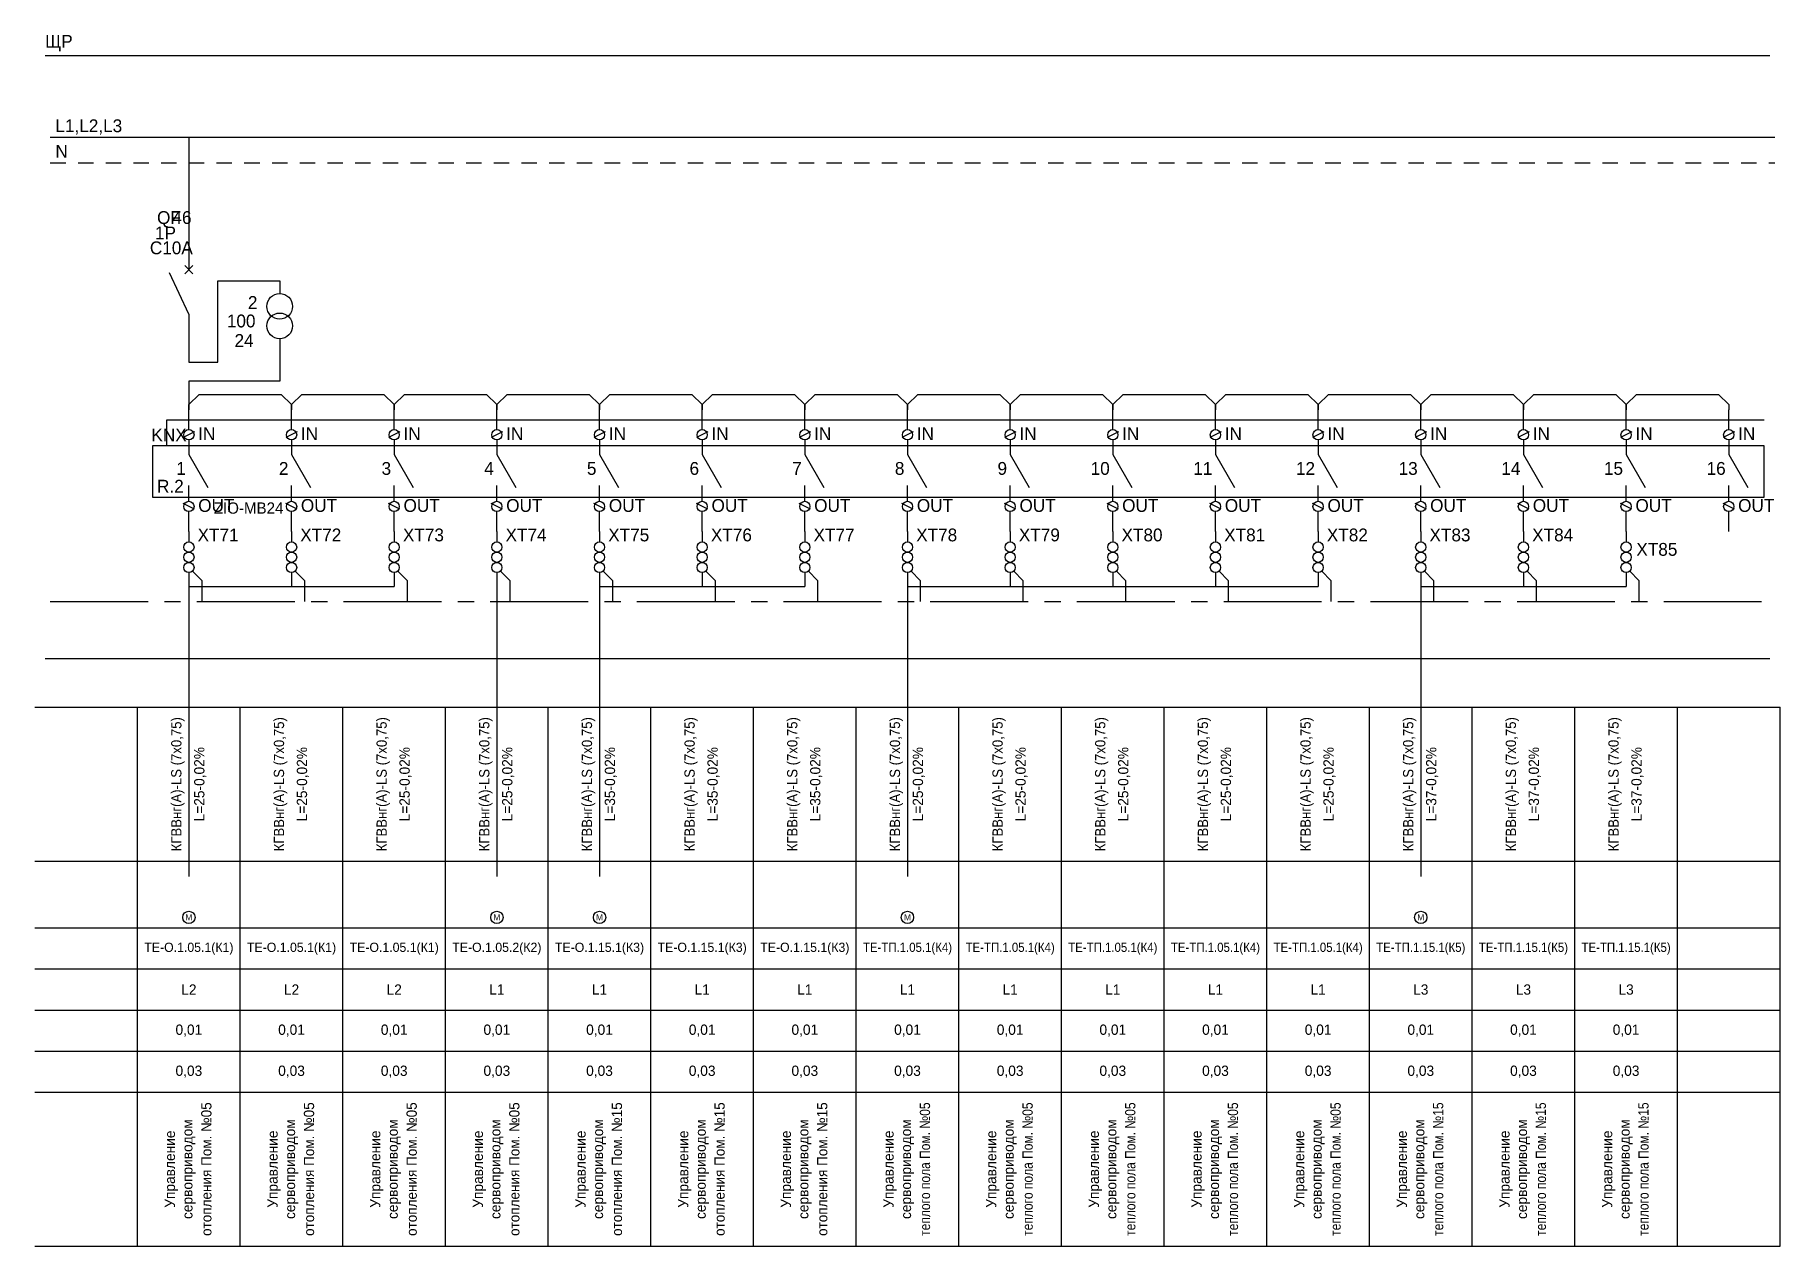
# Model space of a CAD drawing. Header units: millimetres. Extents: x 2497 to 11797, y 1522 to 1758.
# Drawn here: x 4537.2 to 4877.2, y 1522.5 to 1758.5 of the extents above; entities that cross this region are included whole.
import ezdxf
from ezdxf.enums import TextEntityAlignment as Align

# ---------------------------------------------------------------- set-up
doc = ezdxf.new("R2010")
doc.units = ezdxf.units.MM
doc.linetypes.add('CENTER2', pattern=[28.575, 19.05, -3.175, 3.175, -3.175])
doc.linetypes.add('JIS_02_0.7', pattern=[1.35, 0.75, -0.6])
for name, color, linetype in [('SX_BLOCKS', 7, 'Continuous'), ('SX_BOUND', 8, 'Continuous'), ('SX_KNX', 1, 'Continuous'), ('SX_LINES', 7, 'Continuous'), ('SX_N', 4, 'JIS_02_0.7'), ('SX_PE', 3, 'CENTER2'), ('SX_TABLE', 7, 'Continuous'), ('SX_TEXT', 7, 'Continuous')]:
    doc.layers.add(name, color=color, linetype=linetype)
doc.styles.add('UNC_GOST_Scheme', font='txt')

msp = doc.modelspace()

# ---------------------------------------------------------------- texts
at = {"layer": 'SX_KNX', "style": 'UNC_GOST_Scheme'}
for s, height, p in [('KNX', 2.5, (4559.88, 1679.27)), ('R.2', 2.5, (4560.98, 1669.27)), ('ZIO-MB24', 2.2, (4572.03, 1665.17))]:
    msp.add_text(s, height=height, dxfattribs=at).set_placement(p)
at = {"layer": 'SX_TEXT', "style": 'UNC_GOST_Scheme'}
for s, p in [('ЩР', (4539.18, 1755.96)), ('L1,L2,L3', (4541.18, 1739.51)), ('N', (4541.18, 1734.51))]:
    msp.add_text(s, height=2.5, dxfattribs=at).set_placement(p)

# ---------------------------------------------------------------- blocks, each defined once
blk = doc.blocks.new('SX_TCOL')
for p, q in [((-10, 105), (10, 105)), ((10, 0), (10, 105)), ((-10, 75), (10, 75)), ((-10, 62), (10, 62)), ((-10, 54), (10, 54)), ((-10, 46), (10, 46)), ((-10, 38), (10, 38)), ((-10, 30), (10, 30)), ((-10, 0), (10, 0))]:
    blk.add_line(p, q)
at = {"style": 'UNC_GOST_Scheme'}
for tag, p in [('CAB1', (-2.2, 90)), ('CAB2', (2.2, 90)), ('NAME1', (-3.4, 15)), ('NAME2', (0, 15)), ('NAME3', (3.4, 15))]:
    blk.add_attdef(tag, text='', height=2, rotation=90, dxfattribs=at).set_placement(p, align=Align.MIDDLE)
for tag, height, p in [('LINE', 1.8, (0, 58)), ('PH', 2, (0, 50)), ('POW', 2, (0, 42)), ('CUR', 2, (0, 34))]:
    blk.add_attdef(tag, text='', height=height, dxfattribs=at).set_placement(p, align=Align.MIDDLE)
blk = doc.blocks.new('SX_QF')
for p, q in [((0, -45), (-3.8, -36.9)), ((-0.8, -37.1), (0.8, -35.5)), ((-0.8, -35.5), (0.8, -37.1)), ((0, -45), (0, -54.3))]:
    blk.add_line(p, q)
at = {"style": 'UNC_GOST_Scheme'}
blk.add_text('QF', height=2.5, dxfattribs=at).set_placement((-6.2, -27.4))
for tag, p in [('N', (-3.2, -27.4)), ('P', (-6.6, -30.4)), ('MA', (-9.4, -36.1)), ('A', (-7.6, -33.3))]:
    blk.add_attdef(tag, p, '', height=2.5, dxfattribs=at)
blk = doc.blocks.new('SX_T')
for p, q in [((0, 0), (0, -2.5)), ((0, -11.3), (0, -13.8))]:
    blk.add_line(p, q)
for centre in [(0, -5), (0, -8.8)]:
    blk.add_circle(centre, 2.5)
at = {"style": 'UNC_GOST_Scheme'}
for tag, p in [('N', (-6.2, -5.5)), ('W', (-10.3, -9.1)), ('V', (-8.8, -12.9))]:
    blk.add_attdef(tag, p, '', height=2.5, dxfattribs=at)
blk = doc.blocks.new('SX_CH')
for p, q in [((0, 19.84), (0, 23.7)), ((1.1, 19.4), (-1.1, 18.28)), ((0, 17.84), (0, 14.96)), ((0, 14.96), (3.69, 8.57)), ((0, 5.86), (0, 8.96)), ((1.1, 4.3), (-1.1, 5.42)), ((0, 0), (0, 3.86))]:
    blk.add_line(p, q)
for centre in [(0, 18.84), (0, 4.86)]:
    blk.add_circle(centre, 1)
at = {"style": 'UNC_GOST_Scheme'}
for s, p in [('IN', (1.82, 17.78)), ('OUT', (1.82, 3.8))]:
    blk.add_text(s, height=2.5, dxfattribs=at).set_placement(p)
blk.add_attdef('CH', text='', height=2.5, dxfattribs=at).set_placement((-0.6, 11.02), align=Align.RIGHT)
blk = doc.blocks.new('SX_XT')
at = {"color": 30}
blk.add_circle((0, -1), 1, dxfattribs=at)
at = {"color": 5}
blk.add_circle((0, -3), 1, dxfattribs=at)
at = {"color": 3}
blk.add_circle((0, -5), 1, dxfattribs=at)
at = {"style": 'UNC_GOST_Scheme'}
blk.add_attdef('N', (1.7, 0.1), '', height=2.5, dxfattribs=at)
blk = doc.blocks.new('SX_U_M')
blk.add_circle((0, 0), 1.2)
at = {"style": 'UNC_GOST_Scheme'}
blk.add_text('M', height=1.2, dxfattribs=at).set_placement((0, 0), align=Align.MIDDLE)

# ---------------------------------------------------------------- linework, layer by layer
at = {"layer": 'SX_BOUND'}
for p, q in [((4539.18, 1754.46), (4875.18, 1754.46)), ((4539.18, 1636.96), (4875.18, 1636.96))]:
    msp.add_line(p, q, dxfattribs=at)
at = {"layer": 'SX_KNX'}
for p, q in [((4562.88, 1678.37), (4562.88, 1683.46)), ((4562.88, 1683.46), (4874.08, 1683.46))]:
    msp.add_line(p, q, dxfattribs=at)
at = {"layer": 'SX_LINES'}
for p, q in [((4540.18, 1738.51), (4876.18, 1738.51)), ((4567.18, 1738.51), (4567.18, 1712.72)), ((4572.82, 1694.71), (4572.82, 1710.57)), ((4572.82, 1710.57), (4584.88, 1710.57)), ((4584.88, 1696.77), (4584.88, 1690.99)), ((4567.18, 1694.71), (4572.82, 1694.71)), ((4584.88, 1690.99), (4567.18, 1690.99)), ((4567.18, 1690.99), (4567.18, 1685.42)), ((4567.18, 1686.42), (4569.18, 1688.42)), ((4567.18, 1685.42), (4567.18, 1686.42)), ((4569.18, 1688.42), (4585.18, 1688.42)), ((4585.18, 1688.42), (4587.18, 1686.42)), ((4587.18, 1686.42), (4589.18, 1688.42)), ((4587.18, 1686.42), (4587.18, 1685.42)), ((4587.18, 1685.42), (4587.18, 1686.42)), ((4589.18, 1688.42), (4605.18, 1688.42)), ((4605.18, 1688.42), (4607.18, 1686.42)), ((4607.18, 1686.42), (4609.18, 1688.42)), ((4607.18, 1686.42), (4607.18, 1685.42)), ((4607.18, 1685.42), (4607.18, 1686.42)), ((4609.18, 1688.42), (4625.18, 1688.42)), ((4625.18, 1688.42), (4627.18, 1686.42)), ((4627.18, 1686.42), (4629.18, 1688.42)), ((4627.18, 1686.42), (4627.18, 1685.42)), ((4627.18, 1685.42), (4627.18, 1686.42)), ((4629.18, 1688.42), (4645.18, 1688.42)), ((4645.18, 1688.42), (4647.18, 1686.42)), ((4647.18, 1686.42), (4649.18, 1688.42)), ((4647.18, 1686.42), (4647.18, 1685.42)), ((4647.18, 1685.42), (4647.18, 1686.42)), ((4649.18, 1688.42), (4665.18, 1688.42)), ((4665.18, 1688.42), (4667.18, 1686.42)), ((4667.18, 1686.42), (4669.18, 1688.42)), ((4667.18, 1686.42), (4667.18, 1685.42)), ((4667.18, 1685.42), (4667.18, 1686.42)), ((4669.18, 1688.42), (4685.18, 1688.42)), ((4685.18, 1688.42), (4687.18, 1686.42)), ((4687.18, 1686.42), (4689.18, 1688.42)), ((4687.18, 1686.42), (4687.18, 1685.42)), ((4687.18, 1685.42), (4687.18, 1686.42)), ((4689.18, 1688.42), (4705.18, 1688.42)), ((4705.18, 1688.42), (4707.18, 1686.42)), ((4707.18, 1686.42), (4709.18, 1688.42)), ((4707.18, 1686.42), (4707.18, 1685.42)), ((4707.18, 1685.42), (4707.18, 1686.42)), ((4709.18, 1688.42), (4725.18, 1688.42)), ((4725.18, 1688.42), (4727.18, 1686.42)), ((4727.18, 1686.42), (4729.18, 1688.42)), ((4727.18, 1686.42), (4727.18, 1685.42)), ((4727.18, 1685.42), (4727.18, 1686.42)), ((4729.18, 1688.42), (4745.18, 1688.42)), ((4745.18, 1688.42), (4747.18, 1686.42)), ((4747.18, 1686.42), (4749.18, 1688.42)), ((4747.18, 1686.42), (4747.18, 1685.42)), ((4747.18, 1685.42), (4747.18, 1686.42)), ((4749.18, 1688.42), (4765.18, 1688.42)), ((4765.18, 1688.42), (4767.18, 1686.42)), ((4767.18, 1686.42), (4769.18, 1688.42)), ((4767.18, 1686.42), (4767.18, 1685.42)), ((4767.18, 1685.42), (4767.18, 1686.42)), ((4769.18, 1688.42), (4785.18, 1688.42)), ((4785.18, 1688.42), (4787.18, 1686.42)), ((4787.18, 1686.42), (4789.18, 1688.42)), ((4787.18, 1686.42), (4787.18, 1685.42)), ((4787.18, 1685.42), (4787.18, 1686.42)), ((4789.18, 1688.42), (4805.18, 1688.42)), ((4805.18, 1688.42), (4807.18, 1686.42)), ((4807.18, 1686.42), (4809.18, 1688.42)), ((4807.18, 1686.42), (4807.18, 1685.42)), ((4807.18, 1685.42), (4807.18, 1686.42)), ((4809.18, 1688.42), (4825.18, 1688.42)), ((4825.18, 1688.42), (4827.18, 1686.42)), ((4827.18, 1686.42), (4829.18, 1688.42)), ((4827.18, 1686.42), (4827.18, 1685.42)), ((4827.18, 1685.42), (4827.18, 1686.42)), ((4829.18, 1688.42), (4845.18, 1688.42)), ((4845.18, 1688.42), (4847.18, 1686.42)), ((4847.18, 1686.42), (4849.18, 1688.42)), ((4847.18, 1686.42), (4847.18, 1685.42)), ((4847.18, 1685.42), (4847.18, 1686.42)), ((4849.18, 1688.42), (4865.18, 1688.42)), ((4865.18, 1688.42), (4867.18, 1686.42)), ((4867.18, 1686.42), (4867.18, 1685.42)), ((4874.08, 1678.37), (4560.08, 1678.37)), ((4560.08, 1678.37), (4560.08, 1668.37)), ((4874.08, 1668.37), (4874.08, 1678.37)), ((4560.08, 1668.37), (4874.08, 1668.37)), ((4567.18, 1661.72), (4567.18, 1659.68)), ((4587.18, 1661.72), (4587.18, 1659.68)), ((4607.18, 1661.72), (4607.18, 1659.68)), ((4627.18, 1661.72), (4627.18, 1659.68)), ((4647.18, 1661.72), (4647.18, 1659.68)), ((4667.18, 1661.72), (4667.18, 1659.68)), ((4687.18, 1661.72), (4687.18, 1659.68)), ((4707.18, 1661.72), (4707.18, 1659.68)), ((4727.18, 1661.72), (4727.18, 1659.68)), ((4747.18, 1661.72), (4747.18, 1659.68)), ((4767.18, 1661.72), (4767.18, 1659.68)), ((4787.18, 1661.72), (4787.18, 1659.68)), ((4807.18, 1661.72), (4807.18, 1659.68)), ((4827.18, 1661.72), (4827.18, 1659.68)), ((4847.18, 1661.72), (4847.18, 1659.68)), ((4567.18, 1653.68), (4567.18, 1594.51)), ((4587.18, 1653.68), (4587.18, 1650.96)), ((4607.18, 1653.68), (4607.18, 1650.96)), ((4627.18, 1653.68), (4627.18, 1594.51)), ((4647.18, 1653.68), (4647.18, 1594.51)), ((4667.18, 1653.68), (4667.18, 1650.96)), ((4687.18, 1653.68), (4687.18, 1650.96)), ((4707.18, 1653.68), (4707.18, 1594.51)), ((4727.18, 1653.68), (4727.18, 1650.96)), ((4747.18, 1653.68), (4747.18, 1650.96)), ((4767.18, 1653.68), (4767.18, 1650.96)), ((4787.18, 1653.68), (4787.18, 1650.96)), ((4807.18, 1653.68), (4807.18, 1594.51)), ((4827.18, 1653.68), (4827.18, 1650.96)), ((4847.18, 1653.68), (4847.18, 1650.96)), ((4567.18, 1650.96), (4587.18, 1650.96)), ((4587.18, 1650.96), (4607.18, 1650.96)), ((4647.18, 1650.96), (4667.18, 1650.96)), ((4667.18, 1650.96), (4687.18, 1650.96)), ((4707.18, 1650.96), (4727.18, 1650.96)), ((4727.18, 1650.96), (4747.18, 1650.96)), ((4747.18, 1650.96), (4767.18, 1650.96)), ((4767.18, 1650.96), (4787.18, 1650.96)), ((4807.18, 1650.96), (4827.18, 1650.96)), ((4827.18, 1650.96), (4847.18, 1650.96))]:
    msp.add_line(p, q, dxfattribs=at)
at = {"layer": 'SX_N', "ltscale": 4}
msp.add_line((4540.18, 1733.51), (4876.18, 1733.51), dxfattribs=at)
at = {"layer": 'SX_PE'}
for p, q in [((4567.88, 1653.98), (4569.68, 1652.18)), ((4587.88, 1653.98), (4589.68, 1652.18)), ((4607.88, 1653.98), (4609.68, 1652.18)), ((4627.88, 1653.98), (4629.68, 1652.18)), ((4647.88, 1653.98), (4649.68, 1652.18)), ((4667.88, 1653.98), (4669.68, 1652.18)), ((4687.88, 1653.98), (4689.68, 1652.18)), ((4707.88, 1653.98), (4709.68, 1652.18)), ((4727.88, 1653.98), (4729.68, 1652.18)), ((4747.88, 1653.98), (4749.68, 1652.18)), ((4767.88, 1653.98), (4769.68, 1652.18)), ((4787.88, 1653.98), (4789.68, 1652.18)), ((4807.88, 1653.98), (4809.68, 1652.18)), ((4827.88, 1653.98), (4829.68, 1652.18)), ((4847.88, 1653.98), (4849.68, 1652.18)), ((4569.68, 1652.18), (4569.68, 1648.06)), ((4589.68, 1652.18), (4589.68, 1648.06)), ((4609.68, 1652.18), (4609.68, 1648.06)), ((4629.68, 1652.18), (4629.68, 1648.06)), ((4649.68, 1652.18), (4649.68, 1648.06)), ((4669.68, 1652.18), (4669.68, 1648.06)), ((4689.68, 1652.18), (4689.68, 1648.06)), ((4709.68, 1652.18), (4709.68, 1648.06)), ((4729.68, 1652.18), (4729.68, 1648.06)), ((4749.68, 1652.18), (4749.68, 1648.06)), ((4769.68, 1652.18), (4769.68, 1648.06)), ((4789.68, 1652.18), (4789.68, 1648.06)), ((4809.68, 1652.18), (4809.68, 1648.06)), ((4829.68, 1652.18), (4829.68, 1648.06)), ((4849.68, 1652.18), (4849.68, 1648.06)), ((4540.18, 1648.06), (4876.18, 1648.06))]:
    msp.add_line(p, q, dxfattribs=at)

# ---------------------------------------------------------------- block references
at = {"layer": 'SX_BLOCKS'}
for name, p, values in [('SX_QF', (4567.18, 1749.02), {'N': '46', 'P': '1P', 'A': 'С10А'}), ('SX_CH', (4567.18, 1661.72), {'CH': '1'}), ('SX_CH', (4587.18, 1661.72), {'CH': '2'}), ('SX_CH', (4607.18, 1661.72), {'CH': '3'}), ('SX_CH', (4627.18, 1661.72), {'CH': '4'}), ('SX_CH', (4647.18, 1661.72), {'CH': '5'}), ('SX_CH', (4667.18, 1661.72), {'CH': '6'}), ('SX_CH', (4687.18, 1661.72), {'CH': '7'}), ('SX_CH', (4707.18, 1661.72), {'CH': '8'}), ('SX_CH', (4727.18, 1661.72), {'CH': '9'}), ('SX_CH', (4747.18, 1661.72), {'CH': '10'}), ('SX_CH', (4767.18, 1661.72), {'CH': '11'}), ('SX_CH', (4787.18, 1661.72), {'CH': '12'}), ('SX_CH', (4807.18, 1661.72), {'CH': '13'}), ('SX_CH', (4827.18, 1661.72), {'CH': '14'}), ('SX_CH', (4847.18, 1661.72), {'CH': '15'}), ('SX_CH', (4867.18, 1661.72), {'CH': '16'}), ('SX_XT', (4567.18, 1659.68), {'N': 'XT71'}), ('SX_XT', (4587.18, 1659.68), {'N': 'XT72'}), ('SX_XT', (4607.18, 1659.68), {'N': 'XT73'}), ('SX_XT', (4627.18, 1659.68), {'N': 'XT74'}), ('SX_XT', (4647.18, 1659.68), {'N': 'XT75'}), ('SX_XT', (4667.18, 1659.68), {'N': 'XT76'}), ('SX_XT', (4687.18, 1659.68), {'N': 'XT77'}), ('SX_XT', (4707.18, 1659.68), {'N': 'XT78'}), ('SX_XT', (4727.18, 1659.68), {'N': 'XT79'}), ('SX_XT', (4747.18, 1659.68), {'N': 'XT80'}), ('SX_XT', (4767.18, 1659.68), {'N': 'XT81'}), ('SX_XT', (4787.18, 1659.68), {'N': 'XT82'}), ('SX_XT', (4807.18, 1659.68), {'N': 'XT83'}), ('SX_XT', (4827.18, 1659.68), {'N': 'XT84'})]:
    msp.add_blockref(name, p, dxfattribs=at).add_auto_attribs(values)
at = {"layer": 'SX_BLOCKS', "color": 244, "true_color": 0x991b1e}
msp.add_blockref('SX_T', (4584.88, 1710.57), dxfattribs=at).add_auto_attribs({'N': '2', 'W': '100', 'V': '24'})
at = {"layer": 'SX_BLOCKS'}
ref = msp.add_blockref('SX_XT', (4847.18, 1659.68), dxfattribs=at)
ref.add_attrib('N', 'XT85', (4849.18, 1656.97), dxfattribs={"layer": '0', "height": 2.5, "style": 'UNC_GOST_Scheme'})
at = {"layer": 'SX_BLOCKS', "color": 244, "true_color": 0x991b1e}
for p in [(4567.18, 1586.52), (4627.18, 1586.52), (4647.18, 1586.52), (4707.18, 1586.52), (4807.18, 1586.52)]:
    msp.add_blockref('SX_U_M', p, dxfattribs=at)
at = {"layer": 'SX_TABLE'}
for p in [(4547.18, 1522.46), (4867.18, 1522.46)]:
    msp.add_blockref('SX_TCOL', p, dxfattribs=at)
ref = msp.add_blockref('SX_TCOL', (4567.18, 1522.46), dxfattribs=at)
ref.add_attrib('NAME1', 'Управление', dxfattribs={"layer": '0', "height": 2, "rotation": 90, "style": 'UNC_GOST_Scheme'}).set_placement((4563.78, 1537.46), align=Align.MIDDLE)
ref.add_attrib('NAME2', 'сервоприводом', dxfattribs={"layer": '0', "height": 2, "rotation": 90, "style": 'UNC_GOST_Scheme'}).set_placement((4567.18, 1537.46), align=Align.MIDDLE)
ref.add_attrib('NAME3', 'отопления Пом. №05', dxfattribs={"layer": '0', "height": 2, "rotation": 90, "style": 'UNC_GOST_Scheme', "width": 0.984921}).set_placement((4570.58, 1537.46), align=Align.MIDDLE)
ref.add_attrib('CUR', '0,03', dxfattribs={"layer": '0', "height": 2, "style": 'UNC_GOST_Scheme'}).set_placement((4567.18, 1556.46), align=Align.MIDDLE)
ref.add_attrib('POW', '0,01', dxfattribs={"layer": '0', "height": 2, "style": 'UNC_GOST_Scheme'}).set_placement((4567.18, 1564.46), align=Align.MIDDLE)
ref.add_attrib('PH', 'L2', dxfattribs={"layer": '0', "height": 2, "style": 'UNC_GOST_Scheme'}).set_placement((4567.18, 1572.46), align=Align.MIDDLE)
ref.add_attrib('LINE', 'TE-O.1.05.1(К1)', dxfattribs={"layer": '0', "height": 1.8, "style": 'UNC_GOST_Scheme', "width": 0.995315}).set_placement((4567.18, 1580.46), align=Align.MIDDLE)
ref.add_attrib('CAB1', 'КГВВнг(А)-LS (7х0,75)', dxfattribs={"layer": '0', "height": 2, "rotation": 90, "style": 'UNC_GOST_Scheme', "width": 0.957197}).set_placement((4564.98, 1612.46), align=Align.MIDDLE)
ref.add_attrib('CAB2', 'L=25-0,02%', dxfattribs={"layer": '0', "height": 2, "rotation": 90, "style": 'UNC_GOST_Scheme'}).set_placement((4569.38, 1612.46), align=Align.MIDDLE)
ref = msp.add_blockref('SX_TCOL', (4587.18, 1522.46), dxfattribs=at)
ref.add_attrib('NAME1', 'Управление', dxfattribs={"layer": '0', "height": 2, "rotation": 90, "style": 'UNC_GOST_Scheme'}).set_placement((4583.78, 1537.46), align=Align.MIDDLE)
ref.add_attrib('NAME2', 'сервоприводом', dxfattribs={"layer": '0', "height": 2, "rotation": 90, "style": 'UNC_GOST_Scheme'}).set_placement((4587.18, 1537.46), align=Align.MIDDLE)
ref.add_attrib('NAME3', 'отопления Пом. №05', dxfattribs={"layer": '0', "height": 2, "rotation": 90, "style": 'UNC_GOST_Scheme', "width": 0.984921}).set_placement((4590.58, 1537.46), align=Align.MIDDLE)
ref.add_attrib('CUR', '0,03', dxfattribs={"layer": '0', "height": 2, "style": 'UNC_GOST_Scheme'}).set_placement((4587.18, 1556.46), align=Align.MIDDLE)
ref.add_attrib('POW', '0,01', dxfattribs={"layer": '0', "height": 2, "style": 'UNC_GOST_Scheme'}).set_placement((4587.18, 1564.46), align=Align.MIDDLE)
ref.add_attrib('PH', 'L2', dxfattribs={"layer": '0', "height": 2, "style": 'UNC_GOST_Scheme'}).set_placement((4587.18, 1572.46), align=Align.MIDDLE)
ref.add_attrib('LINE', 'TE-O.1.05.1(К1)', dxfattribs={"layer": '0', "height": 1.8, "style": 'UNC_GOST_Scheme', "width": 0.995315}).set_placement((4587.18, 1580.46), align=Align.MIDDLE)
ref.add_attrib('CAB1', 'КГВВнг(А)-LS (7х0,75)', dxfattribs={"layer": '0', "height": 2, "rotation": 90, "style": 'UNC_GOST_Scheme', "width": 0.957197}).set_placement((4584.98, 1612.46), align=Align.MIDDLE)
ref.add_attrib('CAB2', 'L=25-0,02%', dxfattribs={"layer": '0', "height": 2, "rotation": 90, "style": 'UNC_GOST_Scheme'}).set_placement((4589.38, 1612.46), align=Align.MIDDLE)
ref = msp.add_blockref('SX_TCOL', (4607.18, 1522.46), dxfattribs=at)
ref.add_attrib('NAME1', 'Управление', dxfattribs={"layer": '0', "height": 2, "rotation": 90, "style": 'UNC_GOST_Scheme'}).set_placement((4603.78, 1537.46), align=Align.MIDDLE)
ref.add_attrib('NAME2', 'сервоприводом', dxfattribs={"layer": '0', "height": 2, "rotation": 90, "style": 'UNC_GOST_Scheme'}).set_placement((4607.18, 1537.46), align=Align.MIDDLE)
ref.add_attrib('NAME3', 'отопления Пом. №05', dxfattribs={"layer": '0', "height": 2, "rotation": 90, "style": 'UNC_GOST_Scheme', "width": 0.984921}).set_placement((4610.58, 1537.46), align=Align.MIDDLE)
ref.add_attrib('CUR', '0,03', dxfattribs={"layer": '0', "height": 2, "style": 'UNC_GOST_Scheme'}).set_placement((4607.18, 1556.46), align=Align.MIDDLE)
ref.add_attrib('POW', '0,01', dxfattribs={"layer": '0', "height": 2, "style": 'UNC_GOST_Scheme'}).set_placement((4607.18, 1564.46), align=Align.MIDDLE)
ref.add_attrib('PH', 'L2', dxfattribs={"layer": '0', "height": 2, "style": 'UNC_GOST_Scheme'}).set_placement((4607.18, 1572.46), align=Align.MIDDLE)
ref.add_attrib('LINE', 'TE-O.1.05.1(К1)', dxfattribs={"layer": '0', "height": 1.8, "style": 'UNC_GOST_Scheme', "width": 0.995315}).set_placement((4607.18, 1580.46), align=Align.MIDDLE)
ref.add_attrib('CAB1', 'КГВВнг(А)-LS (7х0,75)', dxfattribs={"layer": '0', "height": 2, "rotation": 90, "style": 'UNC_GOST_Scheme', "width": 0.957197}).set_placement((4604.98, 1612.46), align=Align.MIDDLE)
ref.add_attrib('CAB2', 'L=25-0,02%', dxfattribs={"layer": '0', "height": 2, "rotation": 90, "style": 'UNC_GOST_Scheme'}).set_placement((4609.38, 1612.46), align=Align.MIDDLE)
ref = msp.add_blockref('SX_TCOL', (4627.18, 1522.46), dxfattribs=at)
ref.add_attrib('NAME1', 'Управление', dxfattribs={"layer": '0', "height": 2, "rotation": 90, "style": 'UNC_GOST_Scheme'}).set_placement((4623.78, 1537.46), align=Align.MIDDLE)
ref.add_attrib('NAME2', 'сервоприводом', dxfattribs={"layer": '0', "height": 2, "rotation": 90, "style": 'UNC_GOST_Scheme'}).set_placement((4627.18, 1537.46), align=Align.MIDDLE)
ref.add_attrib('NAME3', 'отопления Пом. №05', dxfattribs={"layer": '0', "height": 2, "rotation": 90, "style": 'UNC_GOST_Scheme', "width": 0.984921}).set_placement((4630.58, 1537.46), align=Align.MIDDLE)
ref.add_attrib('CUR', '0,03', dxfattribs={"layer": '0', "height": 2, "style": 'UNC_GOST_Scheme'}).set_placement((4627.18, 1556.46), align=Align.MIDDLE)
ref.add_attrib('POW', '0,01', dxfattribs={"layer": '0', "height": 2, "style": 'UNC_GOST_Scheme'}).set_placement((4627.18, 1564.46), align=Align.MIDDLE)
ref.add_attrib('PH', 'L1', dxfattribs={"layer": '0', "height": 2, "style": 'UNC_GOST_Scheme'}).set_placement((4627.18, 1572.46), align=Align.MIDDLE)
ref.add_attrib('LINE', 'TE-O.1.05.2(К2)', dxfattribs={"layer": '0', "height": 1.8, "style": 'UNC_GOST_Scheme', "width": 0.995315}).set_placement((4627.18, 1580.46), align=Align.MIDDLE)
ref.add_attrib('CAB1', 'КГВВнг(А)-LS (7х0,75)', dxfattribs={"layer": '0', "height": 2, "rotation": 90, "style": 'UNC_GOST_Scheme', "width": 0.957197}).set_placement((4624.98, 1612.46), align=Align.MIDDLE)
ref.add_attrib('CAB2', 'L=25-0,02%', dxfattribs={"layer": '0', "height": 2, "rotation": 90, "style": 'UNC_GOST_Scheme'}).set_placement((4629.38, 1612.46), align=Align.MIDDLE)
ref = msp.add_blockref('SX_TCOL', (4647.18, 1522.46), dxfattribs=at)
ref.add_attrib('NAME1', 'Управление', dxfattribs={"layer": '0', "height": 2, "rotation": 90, "style": 'UNC_GOST_Scheme'}).set_placement((4643.78, 1537.46), align=Align.MIDDLE)
ref.add_attrib('NAME2', 'сервоприводом', dxfattribs={"layer": '0', "height": 2, "rotation": 90, "style": 'UNC_GOST_Scheme'}).set_placement((4647.18, 1537.46), align=Align.MIDDLE)
ref.add_attrib('NAME3', 'отопления Пом. №15', dxfattribs={"layer": '0', "height": 2, "rotation": 90, "style": 'UNC_GOST_Scheme', "width": 0.984921}).set_placement((4650.58, 1537.46), align=Align.MIDDLE)
ref.add_attrib('CUR', '0,03', dxfattribs={"layer": '0', "height": 2, "style": 'UNC_GOST_Scheme'}).set_placement((4647.18, 1556.46), align=Align.MIDDLE)
ref.add_attrib('POW', '0,01', dxfattribs={"layer": '0', "height": 2, "style": 'UNC_GOST_Scheme'}).set_placement((4647.18, 1564.46), align=Align.MIDDLE)
ref.add_attrib('PH', 'L1', dxfattribs={"layer": '0', "height": 2, "style": 'UNC_GOST_Scheme'}).set_placement((4647.18, 1572.46), align=Align.MIDDLE)
ref.add_attrib('LINE', 'TE-O.1.15.1(К3)', dxfattribs={"layer": '0', "height": 1.8, "style": 'UNC_GOST_Scheme', "width": 0.995315}).set_placement((4647.18, 1580.46), align=Align.MIDDLE)
ref.add_attrib('CAB1', 'КГВВнг(А)-LS (7х0,75)', dxfattribs={"layer": '0', "height": 2, "rotation": 90, "style": 'UNC_GOST_Scheme', "width": 0.957197}).set_placement((4644.98, 1612.46), align=Align.MIDDLE)
ref.add_attrib('CAB2', 'L=35-0,02%', dxfattribs={"layer": '0', "height": 2, "rotation": 90, "style": 'UNC_GOST_Scheme'}).set_placement((4649.38, 1612.46), align=Align.MIDDLE)
ref = msp.add_blockref('SX_TCOL', (4667.18, 1522.46), dxfattribs=at)
ref.add_attrib('NAME1', 'Управление', dxfattribs={"layer": '0', "height": 2, "rotation": 90, "style": 'UNC_GOST_Scheme'}).set_placement((4663.78, 1537.46), align=Align.MIDDLE)
ref.add_attrib('NAME2', 'сервоприводом', dxfattribs={"layer": '0', "height": 2, "rotation": 90, "style": 'UNC_GOST_Scheme'}).set_placement((4667.18, 1537.46), align=Align.MIDDLE)
ref.add_attrib('NAME3', 'отопления Пом. №15', dxfattribs={"layer": '0', "height": 2, "rotation": 90, "style": 'UNC_GOST_Scheme', "width": 0.984921}).set_placement((4670.58, 1537.46), align=Align.MIDDLE)
ref.add_attrib('CUR', '0,03', dxfattribs={"layer": '0', "height": 2, "style": 'UNC_GOST_Scheme'}).set_placement((4667.18, 1556.46), align=Align.MIDDLE)
ref.add_attrib('POW', '0,01', dxfattribs={"layer": '0', "height": 2, "style": 'UNC_GOST_Scheme'}).set_placement((4667.18, 1564.46), align=Align.MIDDLE)
ref.add_attrib('PH', 'L1', dxfattribs={"layer": '0', "height": 2, "style": 'UNC_GOST_Scheme'}).set_placement((4667.18, 1572.46), align=Align.MIDDLE)
ref.add_attrib('LINE', 'TE-O.1.15.1(К3)', dxfattribs={"layer": '0', "height": 1.8, "style": 'UNC_GOST_Scheme', "width": 0.995315}).set_placement((4667.18, 1580.46), align=Align.MIDDLE)
ref.add_attrib('CAB1', 'КГВВнг(А)-LS (7х0,75)', dxfattribs={"layer": '0', "height": 2, "rotation": 90, "style": 'UNC_GOST_Scheme', "width": 0.957197}).set_placement((4664.98, 1612.46), align=Align.MIDDLE)
ref.add_attrib('CAB2', 'L=35-0,02%', dxfattribs={"layer": '0', "height": 2, "rotation": 90, "style": 'UNC_GOST_Scheme'}).set_placement((4669.38, 1612.46), align=Align.MIDDLE)
ref = msp.add_blockref('SX_TCOL', (4687.18, 1522.46), dxfattribs=at)
ref.add_attrib('NAME1', 'Управление', dxfattribs={"layer": '0', "height": 2, "rotation": 90, "style": 'UNC_GOST_Scheme'}).set_placement((4683.78, 1537.46), align=Align.MIDDLE)
ref.add_attrib('NAME2', 'сервоприводом', dxfattribs={"layer": '0', "height": 2, "rotation": 90, "style": 'UNC_GOST_Scheme'}).set_placement((4687.18, 1537.46), align=Align.MIDDLE)
ref.add_attrib('NAME3', 'отопления Пом. №15', dxfattribs={"layer": '0', "height": 2, "rotation": 90, "style": 'UNC_GOST_Scheme', "width": 0.984921}).set_placement((4690.58, 1537.46), align=Align.MIDDLE)
ref.add_attrib('CUR', '0,03', dxfattribs={"layer": '0', "height": 2, "style": 'UNC_GOST_Scheme'}).set_placement((4687.18, 1556.46), align=Align.MIDDLE)
ref.add_attrib('POW', '0,01', dxfattribs={"layer": '0', "height": 2, "style": 'UNC_GOST_Scheme'}).set_placement((4687.18, 1564.46), align=Align.MIDDLE)
ref.add_attrib('PH', 'L1', dxfattribs={"layer": '0', "height": 2, "style": 'UNC_GOST_Scheme'}).set_placement((4687.18, 1572.46), align=Align.MIDDLE)
ref.add_attrib('LINE', 'TE-O.1.15.1(К3)', dxfattribs={"layer": '0', "height": 1.8, "style": 'UNC_GOST_Scheme', "width": 0.995315}).set_placement((4687.18, 1580.46), align=Align.MIDDLE)
ref.add_attrib('CAB1', 'КГВВнг(А)-LS (7х0,75)', dxfattribs={"layer": '0', "height": 2, "rotation": 90, "style": 'UNC_GOST_Scheme', "width": 0.957197}).set_placement((4684.98, 1612.46), align=Align.MIDDLE)
ref.add_attrib('CAB2', 'L=35-0,02%', dxfattribs={"layer": '0', "height": 2, "rotation": 90, "style": 'UNC_GOST_Scheme'}).set_placement((4689.38, 1612.46), align=Align.MIDDLE)
ref = msp.add_blockref('SX_TCOL', (4707.18, 1522.46), dxfattribs=at)
ref.add_attrib('NAME1', 'Управление', dxfattribs={"layer": '0', "height": 2, "rotation": 90, "style": 'UNC_GOST_Scheme'}).set_placement((4703.78, 1537.46), align=Align.MIDDLE)
ref.add_attrib('NAME2', 'сервоприводом', dxfattribs={"layer": '0', "height": 2, "rotation": 90, "style": 'UNC_GOST_Scheme'}).set_placement((4707.18, 1537.46), align=Align.MIDDLE)
ref.add_attrib('NAME3', 'теплого пола Пом. №05', dxfattribs={"layer": '0', "height": 2, "rotation": 90, "style": 'UNC_GOST_Scheme', "width": 0.874238}).set_placement((4710.58, 1537.46), align=Align.MIDDLE)
ref.add_attrib('CUR', '0,03', dxfattribs={"layer": '0', "height": 2, "style": 'UNC_GOST_Scheme'}).set_placement((4707.18, 1556.46), align=Align.MIDDLE)
ref.add_attrib('POW', '0,01', dxfattribs={"layer": '0', "height": 2, "style": 'UNC_GOST_Scheme'}).set_placement((4707.18, 1564.46), align=Align.MIDDLE)
ref.add_attrib('PH', 'L1', dxfattribs={"layer": '0', "height": 2, "style": 'UNC_GOST_Scheme'}).set_placement((4707.18, 1572.46), align=Align.MIDDLE)
ref.add_attrib('LINE', 'TE-ТП.1.05.1(К4)', dxfattribs={"layer": '0', "height": 1.8, "style": 'UNC_GOST_Scheme', "width": 0.924396}).set_placement((4707.18, 1580.46), align=Align.MIDDLE)
ref.add_attrib('CAB1', 'КГВВнг(А)-LS (7х0,75)', dxfattribs={"layer": '0', "height": 2, "rotation": 90, "style": 'UNC_GOST_Scheme', "width": 0.957197}).set_placement((4704.98, 1612.46), align=Align.MIDDLE)
ref.add_attrib('CAB2', 'L=25-0,02%', dxfattribs={"layer": '0', "height": 2, "rotation": 90, "style": 'UNC_GOST_Scheme'}).set_placement((4709.38, 1612.46), align=Align.MIDDLE)
ref = msp.add_blockref('SX_TCOL', (4727.18, 1522.46), dxfattribs=at)
ref.add_attrib('NAME1', 'Управление', dxfattribs={"layer": '0', "height": 2, "rotation": 90, "style": 'UNC_GOST_Scheme'}).set_placement((4723.78, 1537.46), align=Align.MIDDLE)
ref.add_attrib('NAME2', 'сервоприводом', dxfattribs={"layer": '0', "height": 2, "rotation": 90, "style": 'UNC_GOST_Scheme'}).set_placement((4727.18, 1537.46), align=Align.MIDDLE)
ref.add_attrib('NAME3', 'теплого пола Пом. №05', dxfattribs={"layer": '0', "height": 2, "rotation": 90, "style": 'UNC_GOST_Scheme', "width": 0.874238}).set_placement((4730.58, 1537.46), align=Align.MIDDLE)
ref.add_attrib('CUR', '0,03', dxfattribs={"layer": '0', "height": 2, "style": 'UNC_GOST_Scheme'}).set_placement((4727.18, 1556.46), align=Align.MIDDLE)
ref.add_attrib('POW', '0,01', dxfattribs={"layer": '0', "height": 2, "style": 'UNC_GOST_Scheme'}).set_placement((4727.18, 1564.46), align=Align.MIDDLE)
ref.add_attrib('PH', 'L1', dxfattribs={"layer": '0', "height": 2, "style": 'UNC_GOST_Scheme'}).set_placement((4727.18, 1572.46), align=Align.MIDDLE)
ref.add_attrib('LINE', 'TE-ТП.1.05.1(К4)', dxfattribs={"layer": '0', "height": 1.8, "style": 'UNC_GOST_Scheme', "width": 0.924396}).set_placement((4727.18, 1580.46), align=Align.MIDDLE)
ref.add_attrib('CAB1', 'КГВВнг(А)-LS (7х0,75)', dxfattribs={"layer": '0', "height": 2, "rotation": 90, "style": 'UNC_GOST_Scheme', "width": 0.957197}).set_placement((4724.98, 1612.46), align=Align.MIDDLE)
ref.add_attrib('CAB2', 'L=25-0,02%', dxfattribs={"layer": '0', "height": 2, "rotation": 90, "style": 'UNC_GOST_Scheme'}).set_placement((4729.38, 1612.46), align=Align.MIDDLE)
ref = msp.add_blockref('SX_TCOL', (4747.18, 1522.46), dxfattribs=at)
ref.add_attrib('NAME1', 'Управление', dxfattribs={"layer": '0', "height": 2, "rotation": 90, "style": 'UNC_GOST_Scheme'}).set_placement((4743.78, 1537.46), align=Align.MIDDLE)
ref.add_attrib('NAME2', 'сервоприводом', dxfattribs={"layer": '0', "height": 2, "rotation": 90, "style": 'UNC_GOST_Scheme'}).set_placement((4747.18, 1537.46), align=Align.MIDDLE)
ref.add_attrib('NAME3', 'теплого пола Пом. №05', dxfattribs={"layer": '0', "height": 2, "rotation": 90, "style": 'UNC_GOST_Scheme', "width": 0.874238}).set_placement((4750.58, 1537.46), align=Align.MIDDLE)
ref.add_attrib('CUR', '0,03', dxfattribs={"layer": '0', "height": 2, "style": 'UNC_GOST_Scheme'}).set_placement((4747.18, 1556.46), align=Align.MIDDLE)
ref.add_attrib('POW', '0,01', dxfattribs={"layer": '0', "height": 2, "style": 'UNC_GOST_Scheme'}).set_placement((4747.18, 1564.46), align=Align.MIDDLE)
ref.add_attrib('PH', 'L1', dxfattribs={"layer": '0', "height": 2, "style": 'UNC_GOST_Scheme'}).set_placement((4747.18, 1572.46), align=Align.MIDDLE)
ref.add_attrib('LINE', 'TE-ТП.1.05.1(К4)', dxfattribs={"layer": '0', "height": 1.8, "style": 'UNC_GOST_Scheme', "width": 0.924396}).set_placement((4747.18, 1580.46), align=Align.MIDDLE)
ref.add_attrib('CAB1', 'КГВВнг(А)-LS (7х0,75)', dxfattribs={"layer": '0', "height": 2, "rotation": 90, "style": 'UNC_GOST_Scheme', "width": 0.957197}).set_placement((4744.98, 1612.46), align=Align.MIDDLE)
ref.add_attrib('CAB2', 'L=25-0,02%', dxfattribs={"layer": '0', "height": 2, "rotation": 90, "style": 'UNC_GOST_Scheme'}).set_placement((4749.38, 1612.46), align=Align.MIDDLE)
ref = msp.add_blockref('SX_TCOL', (4767.18, 1522.46), dxfattribs=at)
ref.add_attrib('NAME1', 'Управление', dxfattribs={"layer": '0', "height": 2, "rotation": 90, "style": 'UNC_GOST_Scheme'}).set_placement((4763.78, 1537.46), align=Align.MIDDLE)
ref.add_attrib('NAME2', 'сервоприводом', dxfattribs={"layer": '0', "height": 2, "rotation": 90, "style": 'UNC_GOST_Scheme'}).set_placement((4767.18, 1537.46), align=Align.MIDDLE)
ref.add_attrib('NAME3', 'теплого пола Пом. №05', dxfattribs={"layer": '0', "height": 2, "rotation": 90, "style": 'UNC_GOST_Scheme', "width": 0.874238}).set_placement((4770.58, 1537.46), align=Align.MIDDLE)
ref.add_attrib('CUR', '0,03', dxfattribs={"layer": '0', "height": 2, "style": 'UNC_GOST_Scheme'}).set_placement((4767.18, 1556.46), align=Align.MIDDLE)
ref.add_attrib('POW', '0,01', dxfattribs={"layer": '0', "height": 2, "style": 'UNC_GOST_Scheme'}).set_placement((4767.18, 1564.46), align=Align.MIDDLE)
ref.add_attrib('PH', 'L1', dxfattribs={"layer": '0', "height": 2, "style": 'UNC_GOST_Scheme'}).set_placement((4767.18, 1572.46), align=Align.MIDDLE)
ref.add_attrib('LINE', 'TE-ТП.1.05.1(К4)', dxfattribs={"layer": '0', "height": 1.8, "style": 'UNC_GOST_Scheme', "width": 0.924396}).set_placement((4767.18, 1580.46), align=Align.MIDDLE)
ref.add_attrib('CAB1', 'КГВВнг(А)-LS (7х0,75)', dxfattribs={"layer": '0', "height": 2, "rotation": 90, "style": 'UNC_GOST_Scheme', "width": 0.957197}).set_placement((4764.98, 1612.46), align=Align.MIDDLE)
ref.add_attrib('CAB2', 'L=25-0,02%', dxfattribs={"layer": '0', "height": 2, "rotation": 90, "style": 'UNC_GOST_Scheme'}).set_placement((4769.38, 1612.46), align=Align.MIDDLE)
ref = msp.add_blockref('SX_TCOL', (4787.18, 1522.46), dxfattribs=at)
ref.add_attrib('NAME1', 'Управление', dxfattribs={"layer": '0', "height": 2, "rotation": 90, "style": 'UNC_GOST_Scheme'}).set_placement((4783.78, 1537.46), align=Align.MIDDLE)
ref.add_attrib('NAME2', 'сервоприводом', dxfattribs={"layer": '0', "height": 2, "rotation": 90, "style": 'UNC_GOST_Scheme'}).set_placement((4787.18, 1537.46), align=Align.MIDDLE)
ref.add_attrib('NAME3', 'теплого пола Пом. №05', dxfattribs={"layer": '0', "height": 2, "rotation": 90, "style": 'UNC_GOST_Scheme', "width": 0.874238}).set_placement((4790.58, 1537.46), align=Align.MIDDLE)
ref.add_attrib('CUR', '0,03', dxfattribs={"layer": '0', "height": 2, "style": 'UNC_GOST_Scheme'}).set_placement((4787.18, 1556.46), align=Align.MIDDLE)
ref.add_attrib('POW', '0,01', dxfattribs={"layer": '0', "height": 2, "style": 'UNC_GOST_Scheme'}).set_placement((4787.18, 1564.46), align=Align.MIDDLE)
ref.add_attrib('PH', 'L1', dxfattribs={"layer": '0', "height": 2, "style": 'UNC_GOST_Scheme'}).set_placement((4787.18, 1572.46), align=Align.MIDDLE)
ref.add_attrib('LINE', 'TE-ТП.1.05.1(К4)', dxfattribs={"layer": '0', "height": 1.8, "style": 'UNC_GOST_Scheme', "width": 0.924396}).set_placement((4787.18, 1580.46), align=Align.MIDDLE)
ref.add_attrib('CAB1', 'КГВВнг(А)-LS (7х0,75)', dxfattribs={"layer": '0', "height": 2, "rotation": 90, "style": 'UNC_GOST_Scheme', "width": 0.957197}).set_placement((4784.98, 1612.46), align=Align.MIDDLE)
ref.add_attrib('CAB2', 'L=25-0,02%', dxfattribs={"layer": '0', "height": 2, "rotation": 90, "style": 'UNC_GOST_Scheme'}).set_placement((4789.38, 1612.46), align=Align.MIDDLE)
ref = msp.add_blockref('SX_TCOL', (4807.18, 1522.46), dxfattribs=at)
ref.add_attrib('NAME1', 'Управление', dxfattribs={"layer": '0', "height": 2, "rotation": 90, "style": 'UNC_GOST_Scheme'}).set_placement((4803.78, 1537.46), align=Align.MIDDLE)
ref.add_attrib('NAME2', 'сервоприводом', dxfattribs={"layer": '0', "height": 2, "rotation": 90, "style": 'UNC_GOST_Scheme'}).set_placement((4807.18, 1537.46), align=Align.MIDDLE)
ref.add_attrib('NAME3', 'теплого пола Пом. №15', dxfattribs={"layer": '0', "height": 2, "rotation": 90, "style": 'UNC_GOST_Scheme', "width": 0.874238}).set_placement((4810.58, 1537.46), align=Align.MIDDLE)
ref.add_attrib('CUR', '0,03', dxfattribs={"layer": '0', "height": 2, "style": 'UNC_GOST_Scheme'}).set_placement((4807.18, 1556.46), align=Align.MIDDLE)
ref.add_attrib('POW', '0,01', dxfattribs={"layer": '0', "height": 2, "style": 'UNC_GOST_Scheme'}).set_placement((4807.18, 1564.46), align=Align.MIDDLE)
ref.add_attrib('PH', 'L3', dxfattribs={"layer": '0', "height": 2, "style": 'UNC_GOST_Scheme'}).set_placement((4807.18, 1572.46), align=Align.MIDDLE)
ref.add_attrib('LINE', 'TE-ТП.1.15.1(К5)', dxfattribs={"layer": '0', "height": 1.8, "style": 'UNC_GOST_Scheme', "width": 0.924396}).set_placement((4807.18, 1580.46), align=Align.MIDDLE)
ref.add_attrib('CAB1', 'КГВВнг(А)-LS (7х0,75)', dxfattribs={"layer": '0', "height": 2, "rotation": 90, "style": 'UNC_GOST_Scheme', "width": 0.957197}).set_placement((4804.98, 1612.46), align=Align.MIDDLE)
ref.add_attrib('CAB2', 'L=37-0,02%', dxfattribs={"layer": '0', "height": 2, "rotation": 90, "style": 'UNC_GOST_Scheme'}).set_placement((4809.38, 1612.46), align=Align.MIDDLE)
ref = msp.add_blockref('SX_TCOL', (4827.18, 1522.46), dxfattribs=at)
ref.add_attrib('NAME1', 'Управление', dxfattribs={"layer": '0', "height": 2, "rotation": 90, "style": 'UNC_GOST_Scheme'}).set_placement((4823.78, 1537.46), align=Align.MIDDLE)
ref.add_attrib('NAME2', 'сервоприводом', dxfattribs={"layer": '0', "height": 2, "rotation": 90, "style": 'UNC_GOST_Scheme'}).set_placement((4827.18, 1537.46), align=Align.MIDDLE)
ref.add_attrib('NAME3', 'теплого пола Пом. №15', dxfattribs={"layer": '0', "height": 2, "rotation": 90, "style": 'UNC_GOST_Scheme', "width": 0.874238}).set_placement((4830.58, 1537.46), align=Align.MIDDLE)
ref.add_attrib('CUR', '0,03', dxfattribs={"layer": '0', "height": 2, "style": 'UNC_GOST_Scheme'}).set_placement((4827.18, 1556.46), align=Align.MIDDLE)
ref.add_attrib('POW', '0,01', dxfattribs={"layer": '0', "height": 2, "style": 'UNC_GOST_Scheme'}).set_placement((4827.18, 1564.46), align=Align.MIDDLE)
ref.add_attrib('PH', 'L3', dxfattribs={"layer": '0', "height": 2, "style": 'UNC_GOST_Scheme'}).set_placement((4827.18, 1572.46), align=Align.MIDDLE)
ref.add_attrib('LINE', 'TE-ТП.1.15.1(К5)', dxfattribs={"layer": '0', "height": 1.8, "style": 'UNC_GOST_Scheme', "width": 0.924396}).set_placement((4827.18, 1580.46), align=Align.MIDDLE)
ref.add_attrib('CAB1', 'КГВВнг(А)-LS (7х0,75)', dxfattribs={"layer": '0', "height": 2, "rotation": 90, "style": 'UNC_GOST_Scheme', "width": 0.957197}).set_placement((4824.98, 1612.46), align=Align.MIDDLE)
ref.add_attrib('CAB2', 'L=37-0,02%', dxfattribs={"layer": '0', "height": 2, "rotation": 90, "style": 'UNC_GOST_Scheme'}).set_placement((4829.38, 1612.46), align=Align.MIDDLE)
ref = msp.add_blockref('SX_TCOL', (4847.18, 1522.46), dxfattribs=at)
ref.add_attrib('NAME1', 'Управление', dxfattribs={"layer": '0', "height": 2, "rotation": 90, "style": 'UNC_GOST_Scheme'}).set_placement((4843.78, 1537.46), align=Align.MIDDLE)
ref.add_attrib('NAME2', 'сервоприводом', dxfattribs={"layer": '0', "height": 2, "rotation": 90, "style": 'UNC_GOST_Scheme'}).set_placement((4847.18, 1537.46), align=Align.MIDDLE)
ref.add_attrib('NAME3', 'теплого пола Пом. №15', dxfattribs={"layer": '0', "height": 2, "rotation": 90, "style": 'UNC_GOST_Scheme', "width": 0.874238}).set_placement((4850.58, 1537.46), align=Align.MIDDLE)
ref.add_attrib('CUR', '0,03', dxfattribs={"layer": '0', "height": 2, "style": 'UNC_GOST_Scheme'}).set_placement((4847.18, 1556.46), align=Align.MIDDLE)
ref.add_attrib('POW', '0,01', dxfattribs={"layer": '0', "height": 2, "style": 'UNC_GOST_Scheme'}).set_placement((4847.18, 1564.46), align=Align.MIDDLE)
ref.add_attrib('PH', 'L3', dxfattribs={"layer": '0', "height": 2, "style": 'UNC_GOST_Scheme'}).set_placement((4847.18, 1572.46), align=Align.MIDDLE)
ref.add_attrib('LINE', 'TE-ТП.1.15.1(К5)', dxfattribs={"layer": '0', "height": 1.8, "style": 'UNC_GOST_Scheme', "width": 0.924396}).set_placement((4847.18, 1580.46), align=Align.MIDDLE)
ref.add_attrib('CAB1', 'КГВВнг(А)-LS (7х0,75)', dxfattribs={"layer": '0', "height": 2, "rotation": 90, "style": 'UNC_GOST_Scheme', "width": 0.957197}).set_placement((4844.98, 1612.46), align=Align.MIDDLE)
ref.add_attrib('CAB2', 'L=37-0,02%', dxfattribs={"layer": '0', "height": 2, "rotation": 90, "style": 'UNC_GOST_Scheme'}).set_placement((4849.38, 1612.46), align=Align.MIDDLE)

msp.set_redraw_order([(e.dxf.handle, doc.entitydb.next_handle()) for e in msp.query("TEXT MTEXT ATTDEF DIMENSION ARC_DIMENSION")])  # texts and dimensions are drawn at this point

doc.saveas('drawing.dxf')
